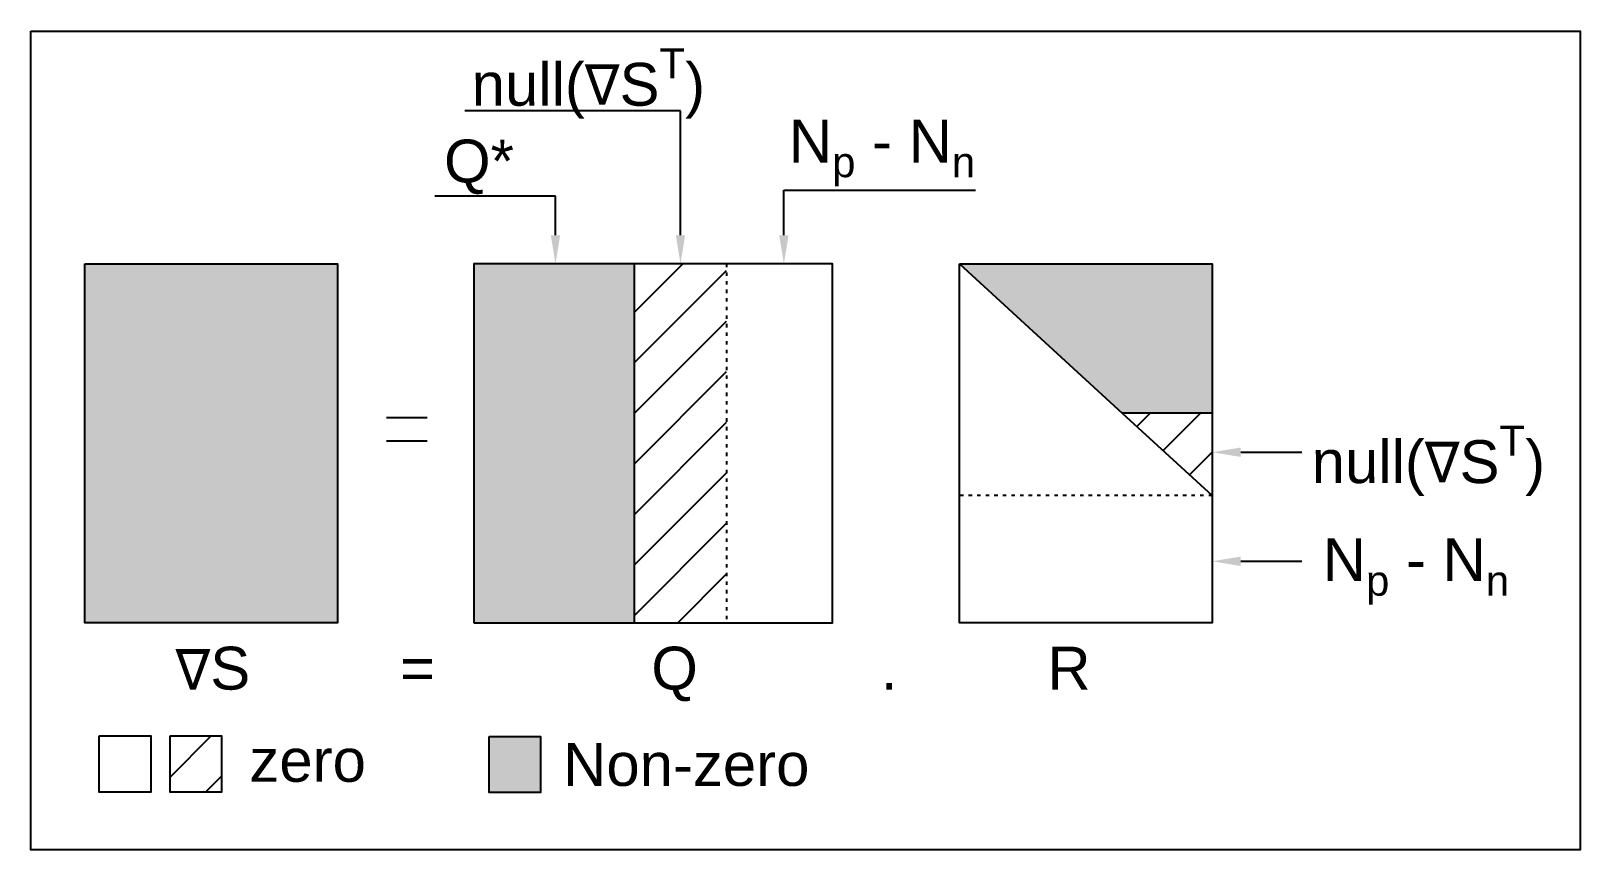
# Model space of a CAD drawing. Header units: inches. Extents: x -128 to 157, y -44 to 110.
# Drawn here: x 9.8 to 64, y -44.5 to -15.8 of the extents above; entities that cross this region are included whole.
import ezdxf
from ezdxf import colors
from ezdxf.entities.mleader import LeaderData, LeaderLine
from ezdxf.math import Vec2, Vec3

# ---------------------------------------------------------------- set-up
doc = ezdxf.new("R2010")
doc.units = ezdxf.units.IN
doc.header["$MEASUREMENT"] = 0
doc.linetypes.add('ACAD_ISO03W100', pattern=[30, 12, -18])
doc.styles.get("Standard").update_dxf_attribs({"font": 'arial.ttf'})

msp = doc.modelspace()

# ---------------------------------------------------------------- texts
at = {"char_height": 1.5, "attachment_point": 1}
for s, width, insert in [('\\A1;null({\\fSymbol|b0|i0|c2|p18;\\H0.95833x;Ñ}S{\\H0.7x;\\ST^ ;}) ', 16.0381802, (25.24985, -16.42195)), ('\\A1;N{\\H0.7x;\\S^ p;} - N{\\H0.7x;\\S^ n;}', 16.0381802, (36.34525, -18.92039)), ('Q*', 4.2673739, (24.28275, -19.61599)), ('\\A1;null({\\fSymbol|b0|i0|c2|p18;\\H0.95833x;Ñ}S{\\H0.7x;\\ST^ ;}) ', 16.0381802, (54.63554, -29.6145)), ('\\A1;N{\\H0.7x;\\S^ p;} - N{\\H0.7x;\\S^ n;}', 16.0381802, (55.02356, -33.55076)), ('  {\\fSymbol|b0|i0|c2|p18;\\H0.95833x;Ñ\\A1;\\fArial|b0|i0|c0|p34;\\H1.0435x;S}         =             Q           .         R', 48.5732849, (13.72784, -37.34404)), ('zero', 18.4353938, (17.4738, -40.56668)), ('Non-zero', 18.4353938, (28.44853, -40.71019))]:
    msp.add_mtext_dynamic_manual_height_columns(s, width=width, gutter_width=1, heights=[0], dxfattribs=dict(at, insert=insert))

# ---------------------------------------------------------------- hatches: boundary and pattern name
h = msp.add_hatch(color=253)
h.dxf.hatch_style = 1
h.paths.add_polyline_path([(20.55992, -23.96032), (11.72019, -23.96032), (11.72019, -36.50535), (20.55992, -36.50535)])
h.paths.add_polyline_path([(30.93388, -23.96032), (25.32801, -23.96032), (25.32801, -36.50535), (30.93388, -36.50535)])
h = msp.add_hatch()
h.set_pattern_fill('ANSI31', color=256, scale=10)
h.set_pattern_definition([(45, (-91.5196, -70.3296), (-0.883883, 0.883883), [])])
h.paths.add_polyline_path([(34.16773, -23.96032), (30.93388, -23.96032), (30.93388, -36.50535), (34.16773, -36.50535)])
h = msp.add_hatch(color=253)
h.dxf.hatch_style = 1
h.paths.add_polyline_path([(42.31294, -23.96032), (48.01084, -29.17968), (51.15266, -29.17968), (51.15266, -23.96032)])
h = msp.add_hatch()
h.set_pattern_fill('ANSI31', color=256, scale=10)
h.set_pattern_definition([(45, (-183.9746, -7.5781), (-0.8838835, 0.8838835), [])])
h.paths.add_polyline_path([(51.15266, -29.17968), (48.01084, -29.17968), (51.15266, -32.05763)])
h = msp.add_hatch()
h.set_pattern_fill('ANSI31', color=256, scale=10)
h.set_pattern_definition([(45, (-183.9746, -7.2295), (-0.8838835, 0.8838835), [])])
h.paths.add_polyline_path([(16.50294, -40.4592), (14.7001, -40.4592), (14.7001, -42.42437), (16.50294, -42.42437)])
h = msp.add_hatch(color=253)
h.dxf.hatch_style = 1
h.paths.add_polyline_path([(25.8592, -40.4788), (25.8592, -42.44397), (27.66204, -42.44397), (27.66204, -40.4788)])

# ---------------------------------------------------------------- linework, layer by layer
for p, q in [((37.87304, -23.96032), (25.32801, -23.96032)), ((30.93388, -23.96032), (30.93388, -36.50535)), ((51.15266, -29.17968), (48.01084, -29.17968)), ((48.01084, -29.17968), (51.15266, -32.05763)), ((22.27563, -29.33038), (23.69609, -29.33038)), ((22.27563, -30.14619), (23.69609, -30.14619))]:
    msp.add_line(p, q)
at = {"linetype": 'ACAD_ISO03W100', "ltscale": 0.01}
for p, q in [((34.16773, -23.96032), (34.16773, -36.50535)), ((51.15266, -32.05763), (42.31294, -32.05763))]:
    msp.add_line(p, q, dxfattribs=at)
at = {"color": 253}
msp.add_line((42.31294, -23.96032), (48.01084, -29.17968), dxfattribs=at)
at = {"color": 1, "ltscale": 0.1}
msp.add_lwpolyline([(9.83311, -15.81979), (64.02213, -15.81979), (64.02213, -44.45137), (9.83311, -44.45137)], close=True, dxfattribs=at)
for points in [[(11.72019, -23.96032), (20.55992, -23.96032), (20.55992, -36.50535), (11.72019, -36.50535)], [(25.32801, -36.50535), (37.87304, -36.50535), (37.87304, -23.96032), (25.32801, -23.96032)], [(42.31294, -23.96032), (51.15266, -23.96032), (51.15266, -36.50535), (42.31294, -36.50535)], [(12.21912, -40.4592), (14.02195, -40.4592), (14.02195, -42.42437), (12.21912, -42.42437)], [(14.7001, -40.4592), (16.50294, -40.4592), (16.50294, -42.42437), (14.7001, -42.42437)], [(25.8592, -40.4788), (27.66204, -40.4788), (27.66204, -42.44397), (25.8592, -42.44397)]]:
    msp.add_lwpolyline(points, close=True)

msp.set_redraw_order([(e.dxf.handle, doc.entitydb.next_handle()) for e in msp.query("TEXT MTEXT ATTDEF DIMENSION ARC_DIMENSION")])  # texts and dimensions are drawn at this point

# ---------------------------------------------------------------- leaders
ml = msp.add_multileader_mtext('Standard')
ml.set_content('', color=256)
ml.set_leader_properties()
ml.build(insert=Vec2(0, 0))
ml.multileader.update_dxf_attribs({"dogleg_length": 0.36, "arrow_head_size": 1})
ctx = ml.context
ctx.base_point, ctx.char_height, ctx.arrow_head_size, ctx.landing_gap_size, ctx.plane_origin = Vec3(24.82742, -18.6101), 0.18, 1, 0.09, Vec3(32.55447, -23.96032)
ctx.text_align_type = 2
notes = []
notes.append((ctx, [(0, (1, 1, 0), (32.55447, -18.6101), (-1, 0), 7.54705, [(0, [(32.55447, -23.96032)], 0, [])])]))
ctx.mtext.insert, ctx.mtext.alignment, ctx.mtext.flow_direction = Vec3(24.91742, -18.5201), 3, 5
ml = msp.add_multileader_mtext('Standard')
ml.set_content('', color=256)
ml.set_leader_properties()
ml.build(insert=Vec2(0, 0))
ml.multileader.update_dxf_attribs({"dogleg_length": 0.36, "arrow_head_size": 1})
ctx = ml.context
ctx.base_point, ctx.char_height, ctx.arrow_head_size, ctx.landing_gap_size, ctx.plane_origin = Vec3(23.77543, -21.59339), 0.18, 1, 0.09, Vec3(28.18158, -23.96032)
ctx.text_align_type = 2
notes.append((ctx, [(0, (1, 1, 0), (28.18158, -21.59339), (-1, 0), 4.22616, [(0, [(28.18158, -23.96032)], 0, [])])]))
ctx.mtext.insert, ctx.mtext.alignment, ctx.mtext.flow_direction = Vec3(23.86543, -21.50339), 3, 5
ml = msp.add_multileader_mtext('Standard')
ml.set_content('', color=256)
ml.set_leader_properties()
ml.build(insert=Vec2(0, 0))
ml.multileader.update_dxf_attribs({"dogleg_length": 2.5, "arrow_head_size": 1})
ctx = ml.context
ctx.base_point, ctx.char_height, ctx.arrow_head_size, ctx.landing_gap_size, ctx.plane_origin = Vec3(42.87906, -21.38081), 0.18, 1, 0.09, Vec3(36.17144, -23.96032)
notes.append((ctx, [(0, (1, 1, 0), (36.17144, -21.38081), (1, 0), 6.70761, [(0, [(36.17144, -23.96032)], 0, [])])]))
ctx.mtext.insert, ctx.mtext.flow_direction = Vec3(42.96906, -21.29081), 5
ml = msp.add_multileader_mtext('Standard')
ml.set_content('', color=256)
ml.set_leader_properties()
ml.build(insert=Vec2(0, 0))
ml.multileader.update_dxf_attribs({"dogleg_length": 0.36, "arrow_head_size": 1})
ctx = ml.context
ctx.base_point, ctx.char_height, ctx.arrow_head_size, ctx.landing_gap_size, ctx.plane_origin = Vec3(54.29, -30.54602), 0.18, 1, 0.09, Vec3(51.15266, -30.54602)
notes.append((ctx, [(0, (1, 1, 0), (53.93, -30.54602), (1, 0), 0.36, [(0, [(51.15266, -30.54602)], 0, [])])]))
ctx.mtext.insert, ctx.mtext.flow_direction = Vec3(54.38, -30.45602), 5
ml = msp.add_multileader_mtext('Standard')
ml.set_content('', color=256)
ml.set_leader_properties()
ml.build(insert=Vec2(0, 0))
ml.multileader.update_dxf_attribs({"dogleg_length": 0.36, "arrow_head_size": 1})
ctx = ml.context
ctx.base_point, ctx.char_height, ctx.arrow_head_size, ctx.landing_gap_size, ctx.plane_origin = Vec3(54.29, -34.35816), 0.18, 1, 0.09, Vec3(51.15266, -34.35816)
notes.append((ctx, [(0, (1, 1, 0), (53.93, -34.35816), (1, 0), 0.36, [(0, [(51.15266, -34.35816)], 0, [])])]))
ctx.mtext.insert, ctx.mtext.flow_direction = Vec3(54.38, -34.26816), 5
for ctx, leaders in notes:
    for number, flags, end, landing, length, lines in leaders:
        leader = LeaderData()
        leader.index, (leader.has_last_leader_line, leader.has_dogleg_vector, leader.attachment_direction) = number, flags
        leader.last_leader_point, leader.dogleg_vector, leader.dogleg_length = Vec3(end), Vec3(landing), length
        for number, points, colour, breaks in lines:
            line = LeaderLine()
            line.index, line.vertices, line.color, line.breaks = number, Vec3.list(points), colors.encode_raw_color(colour), breaks
            leader.lines.append(line)
        ctx.leaders.append(leader)

doc.saveas('drawing.dxf')
